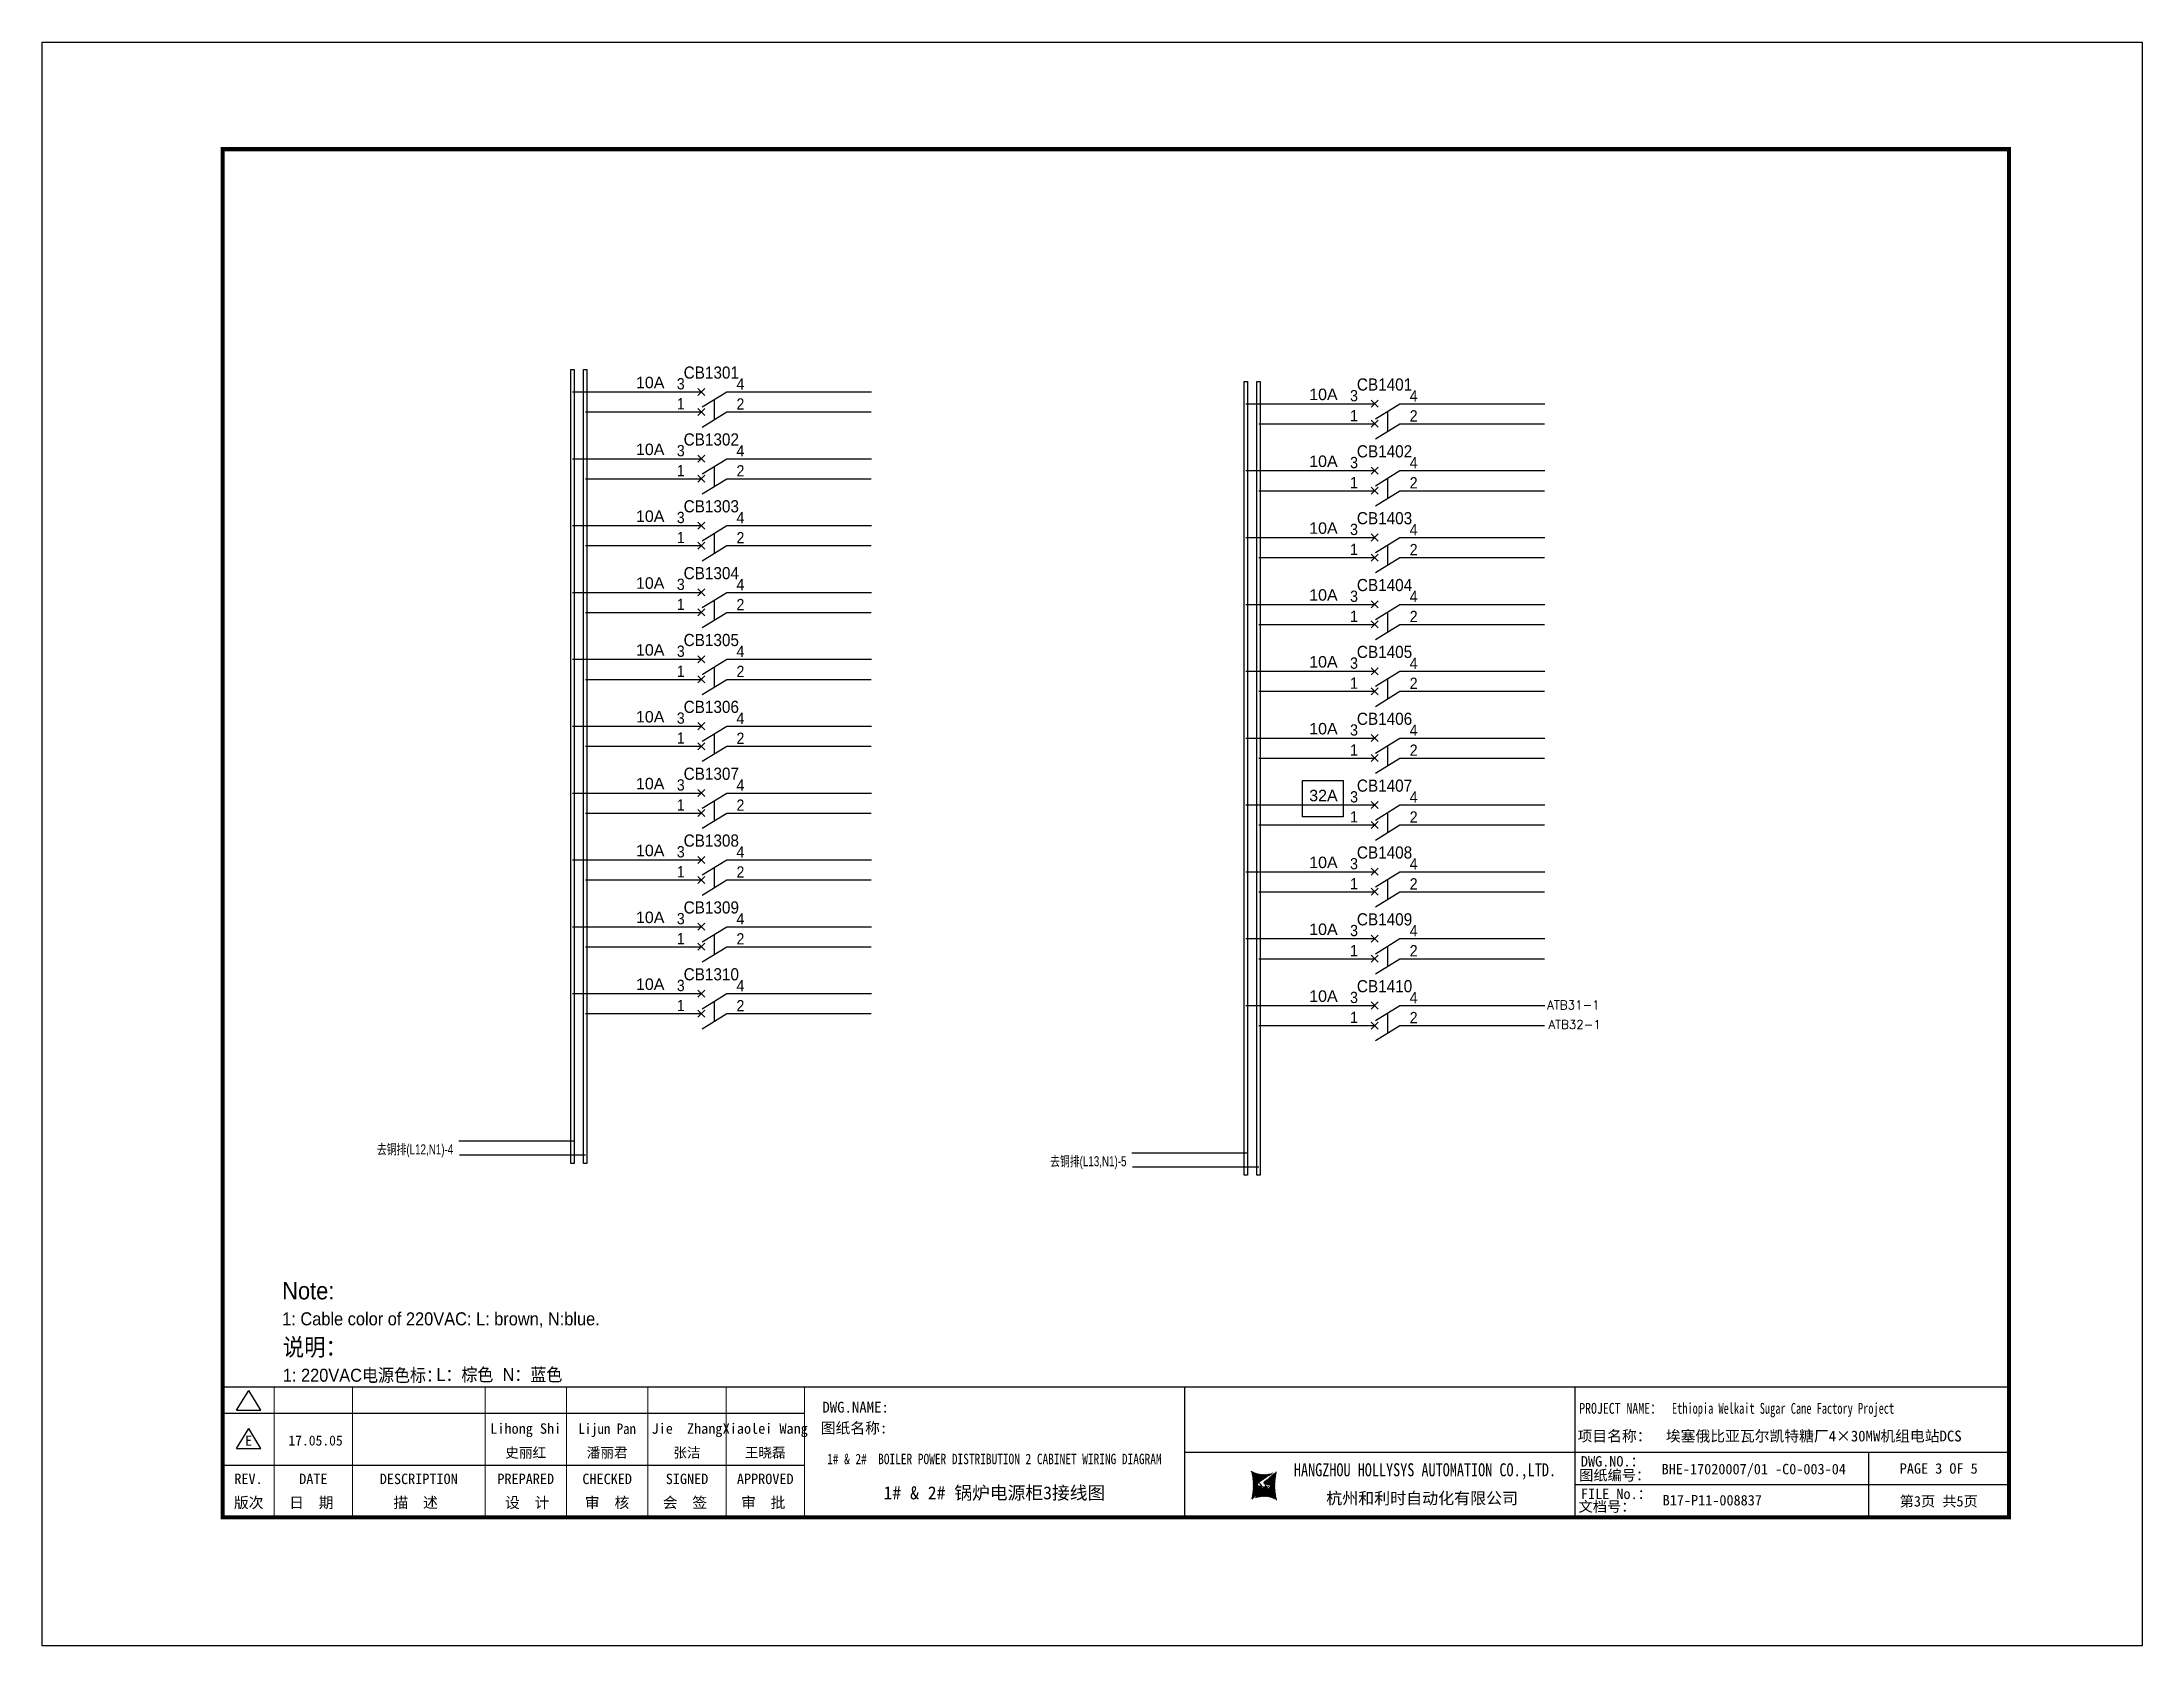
# Model space of a CAD drawing. Extents: x 81444 to 119867, y -54816 to -29062.
# Drawn here: x 101082 to 105921, y -46066 to -42371 of the extents above; entities that cross this region are included whole.
import ezdxf
from ezdxf.enums import TextEntityAlignment as Align
from ezdxf.lldxf.tags import DXFTag

# ---------------------------------------------------------------- set-up
doc = ezdxf.new("R2010")
doc.units = 0
doc.header["$LTSCALE"] = 100
doc.header["$MEASUREMENT"] = 0
for name, color, linetype in [('t', 1, 'Continuous'), ('标准图框及表格', 7, 'Continuous'), ('空气开关', 7, 'Continuous')]:
    doc.layers.add(name, color=color, linetype=linetype)
doc.styles.add('HZ', font='arial.ttf', dxfattribs={"width": 0.7})
doc.styles.add('SIMPLEX', font='simplex')
doc.styles.get("Standard").update_dxf_attribs({"font": ''})
doc.styles.get('Standard').set_extended_font_data('SimSun')
tags = doc.linetypes.add('CENTER', pattern=[2, 1.25, -0.25, 0.25, -0.25]).pattern_tags.tags
tags[10:11] = [DXFTag(74, 4), DXFTag(75, 0), DXFTag(340, '0'), DXFTag(46, 1.0), DXFTag(50, 0.0), DXFTag(44, 0.0), DXFTag(45, 0.0)]
tags[8:9] = [DXFTag(74, 4), DXFTag(75, 0), DXFTag(340, '0'), DXFTag(46, 1.0), DXFTag(50, 0.0), DXFTag(44, 0.0), DXFTag(45, 0.0)]
tags[6:7] = [DXFTag(74, 4), DXFTag(75, 0), DXFTag(340, '0'), DXFTag(46, 1.0), DXFTag(50, 0.0), DXFTag(44, 0.0), DXFTag(45, 0.0)]
tags[4:5] = [DXFTag(74, 4), DXFTag(75, 0), DXFTag(340, '0'), DXFTag(46, 1.0), DXFTag(50, 0.0), DXFTag(44, 0.0), DXFTag(45, 0.0)]
tags = doc.linetypes.add('HIDDEN', pattern=[0.375, 0.25, -0.125]).pattern_tags.tags
tags[6:7] = [DXFTag(74, 4), DXFTag(75, 0), DXFTag(340, '0'), DXFTag(46, 1.0), DXFTag(50, 0.0), DXFTag(44, 0.0), DXFTag(45, 0.0)]
tags[4:5] = [DXFTag(74, 4), DXFTag(75, 0), DXFTag(340, '0'), DXFTag(46, 1.0), DXFTag(50, 0.0), DXFTag(44, 0.0), DXFTag(45, 0.0)]
pattern_1 = [(45, (0, 0), (-0.736262898216564, 0.7362628982165641), [])]

msp = doc.modelspace()

# ---------------------------------------------------------------- texts
at = {"color": 7, "linetype": 'HIDDEN', "lineweight": -3, "style": 'SIMPLEX'}
for s, p in [('ATB31-1', (104610.5006614877, -44589.08826196009)), ('ATB32-1', (104613.2689529872, -44633.8999722786))]:
    msp.add_text(s, height=20, dxfattribs=at).set_placement(p, align=Align.MIDDLE)
at = {"style": 'HZ', "width": 0.7}
for s, p in [('去铜排(L12,N1)-4', (101853.750658305, -44933.06748522206)), ('去铜排(L13,N1)-5', (103404.8953558713, -44960.49923415016))]:
    msp.add_text(s, height=23.1, dxfattribs=at).set_placement(p)
at = {"color": 3, "style": 'HZ', "width": 0.9}
for s, height, p in [('Note:', 40, (101635.5492096553, -45267.20419680874)), ('1: Cable color of 220VAC: L: brown, N:blue.', 30, (101635.5492096553, -45326.94963309617)), ('说明：', 40, (101636.9666582371, -45397.08836098478)), ('说明：', 40, (101636.9666582371, -45397.08836098478)), ('1: 220VAC电源色标：', 30, (101636.9666582371, -45456.83379727221)), ('L：棕色', 30, (101990.622991091, -45455.40217491344)), ('N：蓝色', 30, (102143.2404599788, -45455.40233746433))]:
    msp.add_text(s, height=height, dxfattribs=at).set_placement(p)
at = {"layer": '空气开关', "style": 'HZ', "width": 0.9}
for s, p in [('3', (102544.7909020257, -43171.1326339662)), ('4', (102682.2034016081, -43171.59079839913)), ('1', (102544.7909020257, -43217.24426939771)), ('2', (102682.2034016081, -43217.70243383064)), ('3', (104095.935599592, -43198.5643828943)), ('4', (104233.3480991744, -43199.02254732723)), ('1', (104095.935599592, -43244.6760183258)), ('2', (104233.3480991744, -43245.13418275873)), ('3', (102544.7909020257, -43325.1326339662)), ('4', (102682.2034016081, -43325.59079839913)), ('1', (102544.7909020257, -43371.24426939771)), ('2', (102682.2034016081, -43371.70243383064)), ('3', (104095.935599592, -43352.5643828943)), ('4', (104233.3480991744, -43353.02254732723)), ('1', (104095.935599592, -43398.6760183258)), ('2', (104233.3480991744, -43399.13418275873)), ('3', (102544.7909020257, -43479.1326339662)), ('4', (102682.2034016081, -43479.59079839913)), ('3', (104095.935599592, -43506.5643828943)), ('4', (104233.3480991744, -43507.02254732723)), ('1', (102544.7909020257, -43525.24426939771)), ('2', (102682.2034016081, -43525.70243383064)), ('1', (104095.935599592, -43552.6760183258)), ('2', (104233.3480991744, -43553.13418275873)), ('3', (102544.7909020257, -43633.1326339662)), ('4', (102682.2034016081, -43633.59079839913)), ('3', (104095.935599592, -43660.5643828943)), ('4', (104233.3480991744, -43661.02254732723)), ('1', (102544.7909020257, -43679.24426939771)), ('2', (102682.2034016081, -43679.70243383064)), ('1', (104095.935599592, -43706.6760183258)), ('2', (104233.3480991744, -43707.13418275873)), ('3', (102544.7909020257, -43787.1326339662)), ('4', (102682.2034016081, -43787.59079839913)), ('1', (102544.7909020257, -43833.24426939771)), ('2', (102682.2034016081, -43833.70243383064)), ('3', (104095.935599592, -43814.5643828943)), ('1', (104095.935599592, -43860.6760183258)), ('4', (104233.3480991744, -43815.02254732723)), ('2', (104233.3480991744, -43861.13418275873)), ('3', (102544.7909020257, -43941.1326339662)), ('4', (102682.2034016081, -43941.59079839913)), ('1', (102544.7909020257, -43987.24426939771)), ('2', (102682.2034016081, -43987.70243383064)), ('3', (104095.935599592, -43968.5643828943)), ('4', (104233.3480991744, -43969.02254732723)), ('1', (104095.935599592, -44014.6760183258)), ('2', (104233.3480991744, -44015.13418275873)), ('3', (102544.7909020257, -44095.13263396623)), ('4', (102682.2034016081, -44095.59079839913)), ('1', (102544.7909020257, -44141.24426939771)), ('2', (102682.2034016081, -44141.70243383064)), ('3', (104095.935599592, -44122.56438289433)), ('4', (104233.3480991744, -44123.02254732723)), ('1', (104095.935599592, -44168.6760183258)), ('2', (104233.3480991744, -44169.13418275873)), ('3', (102544.7909020257, -44249.13263396623)), ('1', (102544.7909020257, -44295.24426939771)), ('4', (102682.2034016081, -44249.59079839913)), ('2', (102682.2034016081, -44295.70243383064)), ('3', (104095.935599592, -44276.56438289433)), ('4', (104233.3480991744, -44277.02254732723)), ('1', (104095.935599592, -44322.6760183258)), ('2', (104233.3480991744, -44323.13418275873)), ('3', (102544.7909020257, -44403.13263396623)), ('4', (102682.2034016081, -44403.59079839913)), ('3', (104095.935599592, -44430.56438289433)), ('4', (104233.3480991744, -44431.02254732723)), ('1', (102544.7909020257, -44449.24426939771)), ('2', (102682.2034016081, -44449.70243383064)), ('1', (104095.935599592, -44476.6760183258)), ('2', (104233.3480991744, -44477.13418275873)), ('3', (102544.7909020257, -44557.13263396623)), ('4', (102682.2034016081, -44557.59079839913)), ('3', (104095.935599592, -44584.56438289433)), ('4', (104233.3480991744, -44585.02254732723)), ('1', (102544.7909020257, -44603.24426939771)), ('2', (102682.2034016081, -44603.70243383064)), ('1', (104095.935599592, -44630.6760183258)), ('2', (104233.3480991744, -44631.13418275873))]:
    msp.add_text(s, height=26.00961058081033, dxfattribs=at).set_placement(p)

# ---------------------------------------------------------------- blocks, each defined once
blk = doc.blocks.new('供电端子')
at = {"style": 'HZ', "width": 0.7}
blk.add_attdef('供电端子', (0, 0), '', height=17, dxfattribs=at)
blk = doc.blocks.new('图框')
at = {"layer": '标准图框及表格'}
h = blk.add_hatch(dxfattribs=at)
h.set_pattern_fill('ANSI31', color=5, scale=8.329863809039892, style=0)
h.set_pattern_definition(pattern_1)
edge = h.paths.add_edge_path()
edge.add_arc((2399.257256036391, -2998.153851416566), 55.18534773488954, 238.1092081981581, 291.6531626184834)
edge.add_line((2419.619937407027, -3049.445018414634), (2388.525499730735, -3070.242821799802))
edge.add_arc((2238.907377712399, -3078.328790578547), 135.3602868968974, 346.3915348661821, 374.2500326978034)
edge.add_line((2370.467593623529, -3110.177132109857), (2397.50623789792, -3087.85242802291))
edge.add_line((2391.339199201146, -3080.281448750429), (2396.143986595598, -3080.898839897796))
edge.add_spline(control_points=[(2397.470018868538, -3087.887634953957), (2398.35948137939, -3087.023080631327), (2399.970992452319, -3085.456697735681), (2399.869182150054, -3081.252294174519), (2397.426500162081, -3081.012803431273), (2396.121921064187, -3080.884897048199)], knot_values=[0, 0, 0, 0, 6.844331067525468, 12.40042740766005, 18.76924275352248, 18.76924275352248, 18.76924275352248, 18.76924275352248], weights=[1, 1, 1, 1, 1, 1], degree=3, periodic=0)
edge.add_spline(control_points=[(2388.515363058686, -3070.265433304907), (2387.789374929038, -3070.86905758363), (2386.478198365832, -3071.959237952229), (2385.544096281083, -3073.38263759949), (2385.127199159644, -3074.017912079413)], knot_values=[0, 0, 0, 0, 5.253673658024614, 9.488438564008057, 9.488438564008057, 9.488438564008057, 9.488438564008057], weights=[1, 1, 1, 1, 1], degree=3, periodic=0)
edge.add_spline(control_points=[(2386.272665588534, -3072.281716856574), (2385.721471206634, -3072.905523096015), (2384.632427465753, -3074.386714445929), (2384.912828655535, -3077.72895088909), (2387.858851342782, -3079.895552619193), (2390.185443934519, -3080.145534927004), (2391.314573401905, -3080.266855002868)], knot_values=[10.66597461496156, 10.66597461496156, 10.66597461496156, 10.66597461496156, 18.97770399508879, 28.89455822145742, 41.119553648298, 52.64692538081317, 52.64692538081317, 52.64692538081317, 52.64692538081317], weights=[1, 1, 1, 1, 1, 1, 1], degree=3, periodic=0)
h = blk.add_hatch(dxfattribs=at)
h.set_pattern_fill('ANSI31', color=3, scale=8.329863809039892, style=0)
h.set_pattern_definition(pattern_1)
edge = h.paths.add_edge_path()
edge.add_line((2402.469732125144, -3075.776359090531), (2407.706041465404, -3076.440586092609))
edge.add_spline(control_points=[(2401.044493204623, -3068.769946203269), (2400.155030693568, -3069.634500525768), (2398.543519620813, -3071.200883421574), (2398.645329922932, -3075.40528698259), (2401.088011911052, -3075.644777725895), (2402.392591008975, -3075.772684108895)], knot_values=[0, 0, 0, 0, 6.844331067526932, 12.40042740766158, 18.76924275352342, 18.76924275352342, 18.76924275352342, 18.76924275352342], weights=[1, 1, 1, 1, 1, 1], degree=3, periodic=0)
edge.add_line((2428.046918449632, -3046.480449047325), (2401.008274175249, -3068.805153134272))
edge.add_spline(control_points=[(2412.625169549749, -3083.918607966574), (2413.015644598316, -3083.422785431954), (2413.86377905187, -3082.052674005965), (2413.601683417044, -3078.928630268005), (2410.655660730175, -3076.762028538062), (2408.329068138031, -3076.512046230251), (2407.199938671052, -3076.390726154226)], knot_values=[12.65408913243743, 12.65408913243743, 12.65408913243743, 12.65408913243743, 18.97770399508879, 28.89455822145742, 41.119553648298, 52.64692538081317, 52.64692538081317, 52.64692538081317, 52.64692538081317], weights=[1, 1, 1, 1, 1, 1, 1], degree=3, periodic=0)
edge.add_line((2411.626283690712, -3084.975693399283), (2412.781242849298, -3083.732051979769))
edge.add_line((2410.021343801694, -3086.399138189481), (2411.626283690712, -3084.975693399414))
edge.add_line((2378.894574665755, -3107.212562742519), (2409.989012342048, -3086.414759357351))
edge.add_arc((2399.257256036391, -3158.503729740543), 55.18534773488965, 58.10920819815809, 111.6531626184834)
edge.add_arc((2559.607134360383, -3078.328790578547), 135.360286896897, 166.3915348661823, 194.2500326978024)
at = {"color": 7}
for p, q in [((2215.642035047145, -2851.581424744189), (2215.642035047145, -3151.581424744189)), ((3115.642035047145, -2851.581424744189), (3115.642035047145, -3151.581424744189)), ((0, -2911.581424744189), (1340.158172602998, -2911.581424744189)), ((0, -3031.581424744189), (1340.158172602998, -3031.581424744189)), ((2215.642035047145, -3001.581424744189), (3115.642035047145, -3001.581424744189)), ((3115.642035047145, -3001.581424744189), (4115.642035047145, -3001.581424744189)), ((3791.785572043125, -3001.581424744189), (3791.785572043125, -3151.581424744189)), ((4115.642035047145, -3076.581424744189), (3115.642035047145, -3076.581424744189))]:
    blk.add_line(p, q, dxfattribs=at)
at = {"color": 7, "const_width": 3}
blk.add_lwpolyline([(4115.642035047145, -2851.581424744189), (0, -2851.581424744189)], dxfattribs=at)
at = {"layer": 't', "color": 7}
for p, q in [((31.94938321653171, -2904.992613363662), (59.89920926059131, -2859.122325316828)), ((87.8490353046218, -2904.992613363662), (59.89920926059131, -2859.122325316828)), ((31.94938321653171, -2904.992613363662), (87.8490353046218, -2904.992613363662)), ((31.94938321653171, -2992.977239491032), (59.89920926059131, -2947.106951444141)), ((87.8490353046218, -2992.977239491032), (59.89920926059131, -2947.106951444141)), ((31.94938321653171, -2992.977239491032), (87.8490353046218, -2992.977239491032))]:
    blk.add_line(p, q, dxfattribs=at)
at = {"layer": 't', "color": 7, "const_width": 9.61519705431492}
blk.add_lwpolyline([(4115.642035047145, -3151.581424744189), (4115.642035047145, 0), (0, 0), (0, -3151.581424744189)], close=True, dxfattribs=at)
at = {"layer": 't', "color": 7, "const_width": 2.40379926357873}
for points in [[(118.7653193609731, -2852.783324375967), (118.7653193609731, -3151.581424744189)], [(299.0502641293569, -2852.783324375967), (299.0502641293569, -3151.581424744189)], [(604.3883150879992, -2852.783324375967), (604.3883150879992, -3156.41304604568)], [(791.9882990770857, -2852.783324375967), (791.9882990770857, -3156.41304604568)], [(979.588283066143, -2852.783324375967), (979.588283066143, -3156.41304604568)], [(1159.873227834585, -2852.783324375967), (1159.873227834585, -3156.41304604568)], [(1340.158172602998, -2852.783324375967), (1340.158172602998, -3156.41304604568)]]:
    blk.add_lwpolyline(points, dxfattribs=at)
at = {"color": 7, "linetype": 'CENTER'}
for s, height, p in [('图纸编号：', 24, (3125.2212882557, -3066.664538382978)), ('杭州和利时自动化有限公司', 27, (2542.549152440595, -3121.114498389041)), ('文档号：', 24, (3124.032392707933, -3138.728717091954))]:
    blk.add_text(s, height=height, dxfattribs=at).set_placement(p)
at = {"color": 7, "flags": 8}
for tag, p, height in [('DWG.NAME:', (1381.636459220965, -2910.37952511241), 25), ('PROJECTNAME:', (3125.480185663539, -2912.807924402037), 24), ('PROJECTNAME：', (3339.10867075545, -2913.108539231762), 25), ('DWG.NO.:', (3128.186172261583, -3030.402470643486), 24), ('图纸编号', (3315.362718925957, -3052.404678158069), 24), ('FILENO.:', (3128.672545599984, -3106.104124450346), 24), ('文档号', (3317.726365529132, -3124.132485953713), 24)]:
    blk.add_attdef(tag, p, '', height=height, dxfattribs=at)
for tag, height, p in [('RENLIU', 24, (698.1883070825425, -2950.380597809435)), ('SHUFENWANG', 24, (885.7882910716289, -2950.380597809435)), ('FANGHOU', 24, (1069.730755450379, -2950.380597809435)), ('DANDANLI', 24, (1250.015700218792, -2950.380597809435)), ('A', 23, (59.89920926059131, -2974.881554149018)), ('设计时间', 23, (213.8658221408186, -2974.881554149018)), ('刘仁', 23, (698.1883070825425, -3002.188376027443)), ('王姝芬', 23, (885.7882910716289, -3002.188376027443)), ('侯方', 23, (1069.730755450379, -3002.188376027443)), ('李丹丹', 23, (1250.015700218792, -3002.188376027443)), ('#10STATIONONTROLCABINETCOVER', 30, (1777.900103825072, -3017.182374560078)), ('PAGEXOFX', 24, (3953.713803545135, -3039.081424744189)), ('REV.', 24, (59.38265968048654, -3063.048954873535)), ('DATE', 24, (208.907791745165, -3063.048954873535)), ('DESCRIPTION', 24, (451.7192896086781, -3063.048954873535)), ('PREPARED', 24, (698.1883070825425, -3063.048954873535)), ('CHECKED', 24, (885.7882910716144, -3063.048954873535)), ('SIGNED', 24, (1069.730755450364, -3063.048954873535)), ('APPROVED', 24, (1250.015700218792, -3063.048954873535)), ('图纸名称', 30, (1777.900103825072, -3094.695064044037)), ('第几页共几页', 24, (3953.713803545135, -3114.081424744189))]:
    blk.add_attdef(tag, text='', height=height, dxfattribs=at).set_placement(p, align=Align.MIDDLE)
for tag, p in [('图纸名称:', (1377.81237181677, -2965.923337057193)), ('项目名称：', (3121.562334825969, -2984.305160940257)), ('项目名称：', (3325.036680579346, -2984.305160940257))]:
    blk.add_attdef(tag, text='', height=25, dxfattribs=at).set_placement(p, align=Align.BOTTOM_LEFT)
at = {"color": 7, "width": 0.8, "flags": 8}
blk.add_attdef('HANGZHOUHOLLYSYSAUTOMATIONCO.,LTD.', text='', height=24, dxfattribs=at).set_placement((2770.082304289484, -3045.714803244191), align=Align.MIDDLE)
at = {"layer": 't', "color": 7}
for s, p in [('版次', (59.89920926059131, -3117.600441270843)), ('日  期', (204.1999693705875, -3117.600441270843)), ('描  述', (444.4895954714448, -3117.600441270843)), ('设  计', (701.4970341851513, -3117.600441270843)), ('审  核', (885.5947788425256, -3117.600441270843)), ('会  签', (1065.022933075787, -3117.600441270843)), ('审  批', (1245.3078778442, -3117.600441270843))]:
    blk.add_text(s, height=25, dxfattribs=at).set_placement(p, align=Align.MIDDLE_CENTER)
at = {"layer": '标准图框及表格', "color": 5, "style": 'HZ'}
for s, p in [('pgqh', (2373.884875617339, -3059.677228196226)), ('hollilas', (2374.051901626051, -3085.968484618272))]:
    blk.add_text(s, height=5.205656721233694, dxfattribs=at).set_placement(p)
at = {"layer": '标准图框及表格', "color": 3, "style": 'HZ'}
for s, height, p in [('auto', 8.676094535389492, (2400.907127263781, -3074.200036411981)), ('hollysys', 4.338047267694746, (2402.5381050141, -3099.731461394062))]:
    blk.add_text(s, height=height, dxfattribs=at).set_placement(p)

# ---------------------------------------------------------------- linework, layer by layer
at = {"color": 43}
for p, q in [((102304.5360565745, -43176.82759628842), (102601.2006702037, -43176.82759628842)), ((102659.7544015149, -43176.82759628842), (102993.4498636612, -43176.82759628842)), ((103855.6807541408, -43204.25934521652), (104152.34536777, -43204.25934521652)), ((104210.8990990812, -43204.25934521652), (104544.5945612274, -43204.25934521652)), ((102304.5360565745, -43330.82759628842), (102601.2006702037, -43330.82759628842)), ((102659.7544015149, -43330.82759628842), (102993.4498636612, -43330.82759628842)), ((103855.6807541408, -43358.25934521652), (104152.34536777, -43358.25934521652)), ((104210.8990990812, -43358.25934521652), (104544.5945612274, -43358.25934521652)), ((102304.5360565745, -43484.82759628842), (102601.2006702037, -43484.82759628842)), ((102659.7544015149, -43484.82759628842), (102993.4498636612, -43484.82759628842)), ((103855.6807541408, -43512.25934521652), (104152.34536777, -43512.25934521652)), ((104210.8990990812, -43512.25934521652), (104544.5945612274, -43512.25934521652)), ((102304.5360565745, -43638.82759628842), (102601.2006702037, -43638.82759628842)), ((102659.7544015149, -43638.82759628842), (102993.4498636612, -43638.82759628842)), ((103855.6807541408, -43666.25934521652), (104152.34536777, -43666.25934521652)), ((104210.8990990812, -43666.25934521652), (104544.5945612274, -43666.25934521652)), ((102304.5360565745, -43792.82759628842), (102601.2006702037, -43792.82759628842)), ((102659.7544015149, -43792.82759628842), (102993.4498636612, -43792.82759628842)), ((103855.6807541408, -43820.25934521652), (104152.34536777, -43820.25934521652)), ((104210.8990990812, -43820.25934521652), (104544.5945612274, -43820.25934521652)), ((102304.5360565745, -43946.82759628842), (102601.2006702037, -43946.82759628842)), ((102659.7544015149, -43946.82759628842), (102993.4498636612, -43946.82759628842)), ((103855.6807541408, -43974.25934521652), (104152.34536777, -43974.25934521652)), ((104210.8990990812, -43974.25934521652), (104544.5945612274, -43974.25934521652)), ((102304.5360565745, -44100.82759628842), (102601.2006702037, -44100.82759628842)), ((102659.7544015149, -44100.82759628842), (102993.4498636612, -44100.82759628842)), ((103855.6807541408, -44128.25934521652), (104152.34536777, -44128.25934521652)), ((104210.8990990812, -44128.25934521652), (104544.5945612274, -44128.25934521652)), ((102304.5360565745, -44254.82759628842), (102601.2006702037, -44254.82759628842)), ((102659.7544015149, -44254.82759628842), (102993.4498636612, -44254.82759628842)), ((103855.6807541408, -44282.25934521652), (104152.34536777, -44282.25934521652)), ((104210.8990990812, -44282.25934521652), (104544.5945612274, -44282.25934521652)), ((102304.5360565745, -44408.82759628842), (102601.2006702037, -44408.82759628842)), ((102659.7544015149, -44408.82759628842), (102993.4498636612, -44408.82759628842)), ((103855.6807541408, -44436.25934521652), (104152.34536777, -44436.25934521652)), ((104210.8990990812, -44436.25934521652), (104544.5945612274, -44436.25934521652)), ((102304.5360565745, -44562.82759628842), (102601.2006702037, -44562.82759628842)), ((102659.7544015149, -44562.82759628842), (102993.4498636612, -44562.82759628842)), ((103855.6807541408, -44590.25934521652), (104152.34536777, -44590.25934521652)), ((104210.8990990812, -44590.25934521652), (104544.5945612274, -44590.25934521652)), ((102042.3428701668, -44901.81226812534), (102308.8515093508, -44901.81226812534)), ((103593.4875677331, -44929.24401705344), (103859.9962069171, -44929.24401705344))]:
    msp.add_line(p, q, dxfattribs=at)
at = {"color": 6}
for p, q in [((102609.2925490511, -43184.91947513576), (102593.1087913564, -43168.73571744109)), ((102593.1087913564, -43184.91947513576), (102609.2925490511, -43168.73571744109)), ((102603.2827265788, -43211.61558246605), (102659.7544015149, -43176.82759628842)), ((104160.4372466174, -43212.35122406385), (104144.2534889227, -43196.16746636918)), ((104144.2534889227, -43212.35122406385), (104160.4372466174, -43196.16746636918)), ((104154.4274241451, -43239.04733139415), (104210.8990990812, -43204.25934521652)), ((102593.1087913564, -43231.03111056726), (102609.2925490511, -43214.84735287259)), ((102609.2925490511, -43231.03111056726), (102593.1087913564, -43214.84735287259)), ((102603.2827265788, -43257.72721789755), (102659.7544015149, -43222.93923171992)), ((104144.2534889227, -43258.46285949535), (104160.4372466174, -43242.27910180068)), ((104160.4372466174, -43258.46285949535), (104144.2534889227, -43242.27910180068)), ((104154.4274241451, -43285.15896682565), (104210.8990990812, -43250.37098064802)), ((102609.2925490511, -43338.91947513576), (102593.1087913564, -43322.73571744109)), ((102593.1087913564, -43338.91947513576), (102609.2925490511, -43322.73571744109)), ((102603.2827265788, -43365.61558246605), (102659.7544015149, -43330.82759628842)), ((104160.4372466174, -43366.35122406385), (104144.2534889227, -43350.16746636918)), ((104144.2534889227, -43366.35122406385), (104160.4372466174, -43350.16746636918)), ((102609.2925490511, -43385.03111056726), (102593.1087913564, -43368.84735287259)), ((102593.1087913564, -43385.03111056726), (102609.2925490511, -43368.84735287259)), ((102603.2827265788, -43411.72721789755), (102659.7544015149, -43376.93923171992)), ((104160.4372466174, -43412.46285949535), (104144.2534889227, -43396.27910180068)), ((104144.2534889227, -43412.46285949535), (104160.4372466174, -43396.27910180068)), ((104154.4274241451, -43393.04733139415), (104210.8990990812, -43358.25934521652)), ((104154.4274241451, -43439.15896682565), (104210.8990990812, -43404.37098064802)), ((102593.1087913564, -43492.91947513576), (102609.2925490511, -43476.73571744109)), ((102609.2925490511, -43492.91947513576), (102593.1087913564, -43476.73571744109)), ((102603.2827265788, -43519.61558246605), (102659.7544015149, -43484.82759628842)), ((102593.1087913564, -43539.03111056726), (102609.2925490511, -43522.84735287259)), ((102609.2925490511, -43539.03111056726), (102593.1087913564, -43522.84735287259)), ((102603.2827265788, -43565.72721789755), (102659.7544015149, -43530.93923171992)), ((104144.2534889227, -43520.35122406385), (104160.4372466174, -43504.16746636918)), ((104160.4372466174, -43520.35122406385), (104144.2534889227, -43504.16746636918)), ((104154.4274241451, -43547.04733139415), (104210.8990990812, -43512.25934521652)), ((104144.2534889227, -43566.46285949535), (104160.4372466174, -43550.27910180068)), ((104160.4372466174, -43566.46285949535), (104144.2534889227, -43550.27910180068)), ((104154.4274241451, -43593.15896682565), (104210.8990990812, -43558.37098064802)), ((102609.2925490511, -43646.91947513576), (102593.1087913564, -43630.73571744109)), ((102593.1087913564, -43646.91947513576), (102609.2925490511, -43630.73571744109)), ((102603.2827265788, -43673.61558246605), (102659.7544015149, -43638.82759628842)), ((102609.2925490511, -43693.03111056726), (102593.1087913564, -43676.84735287259)), ((102593.1087913564, -43693.03111056726), (102609.2925490511, -43676.84735287259)), ((102603.2827265788, -43719.72721789755), (102659.7544015149, -43684.93923171992)), ((104160.4372466174, -43674.35122406385), (104144.2534889227, -43658.16746636918)), ((104144.2534889227, -43674.35122406385), (104160.4372466174, -43658.16746636918)), ((104154.4274241451, -43701.04733139415), (104210.8990990812, -43666.25934521652)), ((104160.4372466174, -43720.46285949535), (104144.2534889227, -43704.27910180068)), ((104144.2534889227, -43720.46285949535), (104160.4372466174, -43704.27910180068)), ((104154.4274241451, -43747.15896682565), (104210.8990990812, -43712.37098064802)), ((102593.1087913564, -43800.91947513576), (102609.2925490511, -43784.73571744109)), ((102609.2925490511, -43800.91947513576), (102593.1087913564, -43784.73571744109)), ((102593.1087913564, -43847.03111056726), (102609.2925490511, -43830.84735287259)), ((102609.2925490511, -43847.03111056726), (102593.1087913564, -43830.84735287259)), ((102603.2827265788, -43827.61558246605), (102659.7544015149, -43792.82759628842)), ((104144.2534889227, -43828.35122406385), (104160.4372466174, -43812.16746636918)), ((104160.4372466174, -43828.35122406385), (104144.2534889227, -43812.16746636918)), ((104154.4274241451, -43855.04733139415), (104210.8990990812, -43820.25934521652)), ((102603.2827265788, -43873.72721789755), (102659.7544015149, -43838.93923171992)), ((104144.2534889227, -43874.46285949535), (104160.4372466174, -43858.27910180068)), ((104160.4372466174, -43874.46285949535), (104144.2534889227, -43858.27910180068)), ((104154.4274241451, -43901.15896682565), (104210.8990990812, -43866.37098064802)), ((102609.2925490511, -43954.91947513576), (102593.1087913564, -43938.73571744109)), ((102593.1087913564, -43954.91947513576), (102609.2925490511, -43938.73571744109)), ((102603.2827265788, -43981.61558246605), (102659.7544015149, -43946.82759628842)), ((104160.4372466174, -43982.35122406385), (104144.2534889227, -43966.16746636918)), ((104144.2534889227, -43982.35122406385), (104160.4372466174, -43966.16746636918)), ((104154.4274241451, -44009.04733139415), (104210.8990990812, -43974.25934521652)), ((102609.2925490511, -44001.03111056726), (102593.1087913564, -43984.84735287259)), ((102593.1087913564, -44001.03111056726), (102609.2925490511, -43984.84735287259)), ((102603.2827265788, -44027.72721789755), (102659.7544015149, -43992.93923171992)), ((104160.4372466174, -44028.46285949535), (104144.2534889227, -44012.27910180068)), ((104144.2534889227, -44028.46285949535), (104160.4372466174, -44012.27910180068)), ((104154.4274241451, -44055.15896682565), (104210.8990990812, -44020.37098064802)), ((102609.2925490511, -44108.91947513576), (102593.1087913564, -44092.73571744109)), ((102593.1087913564, -44108.91947513576), (102609.2925490511, -44092.73571744109)), ((102603.2827265788, -44135.61558246605), (102659.7544015149, -44100.82759628842)), ((104160.4372466174, -44136.35122406385), (104144.2534889227, -44120.16746636918)), ((104144.2534889227, -44136.35122406385), (104160.4372466174, -44120.16746636918)), ((102609.2925490511, -44155.03111056726), (102593.1087913564, -44138.84735287259)), ((102593.1087913564, -44155.03111056726), (102609.2925490511, -44138.84735287259)), ((102603.2827265788, -44181.72721789755), (102659.7544015149, -44146.93923171992)), ((104160.4372466174, -44182.46285949535), (104144.2534889227, -44166.27910180068)), ((104144.2534889227, -44182.46285949535), (104160.4372466174, -44166.27910180068)), ((104154.4274241451, -44163.04733139415), (104210.8990990812, -44128.25934521652)), ((104154.4274241451, -44209.15896682565), (104210.8990990812, -44174.37098064802)), ((102593.1087913564, -44262.91947513576), (102609.2925490511, -44246.73571744109)), ((102609.2925490511, -44262.91947513576), (102593.1087913564, -44246.73571744109)), ((102603.2827265788, -44289.61558246605), (102659.7544015149, -44254.82759628842)), ((102593.1087913564, -44309.03111056726), (102609.2925490511, -44292.84735287259)), ((102609.2925490511, -44309.03111056726), (102593.1087913564, -44292.84735287259)), ((102603.2827265788, -44335.72721789755), (102659.7544015149, -44300.93923171992)), ((104144.2534889227, -44290.35122406385), (104160.4372466174, -44274.16746636918)), ((104160.4372466174, -44290.35122406385), (104144.2534889227, -44274.16746636918)), ((104154.4274241451, -44317.04733139415), (104210.8990990812, -44282.25934521652)), ((104144.2534889227, -44336.46285949535), (104160.4372466174, -44320.27910180068)), ((104160.4372466174, -44336.46285949535), (104144.2534889227, -44320.27910180068)), ((104154.4274241451, -44363.15896682565), (104210.8990990812, -44328.37098064802)), ((102609.2925490511, -44416.91947513576), (102593.1087913564, -44400.73571744109)), ((102593.1087913564, -44416.91947513576), (102609.2925490511, -44400.73571744109)), ((102603.2827265788, -44443.61558246605), (102659.7544015149, -44408.82759628842)), ((102609.2925490511, -44463.03111056726), (102593.1087913564, -44446.84735287259)), ((102593.1087913564, -44463.03111056726), (102609.2925490511, -44446.84735287259)), ((102603.2827265788, -44489.72721789755), (102659.7544015149, -44454.93923171992)), ((104160.4372466174, -44444.35122406385), (104144.2534889227, -44428.16746636918)), ((104144.2534889227, -44444.35122406385), (104160.4372466174, -44428.16746636918)), ((104154.4274241451, -44471.04733139415), (104210.8990990812, -44436.25934521652)), ((104160.4372466174, -44490.46285949535), (104144.2534889227, -44474.27910180068)), ((104144.2534889227, -44490.46285949535), (104160.4372466174, -44474.27910180068)), ((104154.4274241451, -44517.15896682565), (104210.8990990812, -44482.37098064802)), ((102609.2925490511, -44570.91947513576), (102593.1087913564, -44554.73571744109)), ((102593.1087913564, -44570.91947513576), (102609.2925490511, -44554.73571744109)), ((102609.2925490511, -44617.03111056726), (102593.1087913564, -44600.84735287259)), ((102593.1087913564, -44617.03111056726), (102609.2925490511, -44600.84735287259)), ((102603.2827265788, -44597.61558246605), (102659.7544015149, -44562.82759628842)), ((102603.2827265788, -44643.72721789755), (102659.7544015149, -44608.93923171992)), ((104160.4372466174, -44598.35122406385), (104144.2534889227, -44582.16746636918)), ((104144.2534889227, -44598.35122406385), (104160.4372466174, -44582.16746636918)), ((104154.4274241451, -44625.04733139415), (104210.8990990812, -44590.25934521652)), ((104160.4372466174, -44644.46285949535), (104144.2534889227, -44628.27910180068)), ((104144.2534889227, -44644.46285949535), (104160.4372466174, -44628.27910180068)), ((104154.4274241451, -44671.15896682565), (104210.8990990812, -44636.37098064802))]:
    msp.add_line(p, q, dxfattribs=at)
at = {"color": 5}
for p, q in [((102334.2360565745, -43222.93923171992), (102601.2006702037, -43222.93923171992)), ((102659.7544015149, -43222.93923171992), (102992.860213996, -43222.93923171992)), ((103885.3807541408, -43250.37098064802), (104152.34536777, -43250.37098064802)), ((104210.8990990812, -43250.37098064802), (104544.0049115623, -43250.37098064802)), ((102334.2360565745, -43376.93923171992), (102601.2006702037, -43376.93923171992)), ((102659.7544015149, -43376.93923171992), (102992.860213996, -43376.93923171992)), ((103885.3807541408, -43404.37098064802), (104152.34536777, -43404.37098064802)), ((104210.8990990812, -43404.37098064802), (104544.0049115623, -43404.37098064802)), ((102334.2360565745, -43530.93923171992), (102601.2006702037, -43530.93923171992)), ((102659.7544015149, -43530.93923171992), (102992.860213996, -43530.93923171992)), ((103885.3807541408, -43558.37098064802), (104152.34536777, -43558.37098064802)), ((104210.8990990812, -43558.37098064802), (104544.0049115623, -43558.37098064802)), ((102334.2360565745, -43684.93923171992), (102601.2006702037, -43684.93923171992)), ((102659.7544015149, -43684.93923171992), (102992.860213996, -43684.93923171992)), ((103885.3807541408, -43712.37098064802), (104152.34536777, -43712.37098064802)), ((104210.8990990812, -43712.37098064802), (104544.0049115623, -43712.37098064802)), ((102334.2360565745, -43838.93923171992), (102601.2006702037, -43838.93923171992)), ((102659.7544015149, -43838.93923171992), (102992.860213996, -43838.93923171992)), ((103885.3807541408, -43866.37098064802), (104152.34536777, -43866.37098064802)), ((104210.8990990812, -43866.37098064802), (104544.0049115623, -43866.37098064802)), ((102334.2360565745, -43992.93923171992), (102601.2006702037, -43992.93923171992)), ((102659.7544015149, -43992.93923171992), (102992.860213996, -43992.93923171992)), ((103885.3807541408, -44020.37098064802), (104152.34536777, -44020.37098064802)), ((104210.8990990812, -44020.37098064802), (104544.0049115623, -44020.37098064802)), ((102334.2360565745, -44146.93923171992), (102601.2006702037, -44146.93923171992)), ((102659.7544015149, -44146.93923171992), (102992.860213996, -44146.93923171992)), ((103885.3807541408, -44174.37098064802), (104152.34536777, -44174.37098064802)), ((104210.8990990812, -44174.37098064802), (104544.0049115623, -44174.37098064802)), ((102334.2360565745, -44300.93923171992), (102601.2006702037, -44300.93923171992)), ((102659.7544015149, -44300.93923171992), (102992.860213996, -44300.93923171992)), ((103885.3807541408, -44328.37098064802), (104152.34536777, -44328.37098064802)), ((104210.8990990812, -44328.37098064802), (104544.0049115623, -44328.37098064802)), ((102334.2360565745, -44454.93923171992), (102601.2006702037, -44454.93923171992)), ((102659.7544015149, -44454.93923171992), (102992.860213996, -44454.93923171992)), ((103885.3807541408, -44482.37098064802), (104152.34536777, -44482.37098064802)), ((104210.8990990812, -44482.37098064802), (104544.0049115623, -44482.37098064802)), ((102334.2360565745, -44608.93923171992), (102601.2006702037, -44608.93923171992)), ((102659.7544015149, -44608.93923171992), (102992.860213996, -44608.93923171992)), ((103885.3807541408, -44636.37098064802), (104152.34536777, -44636.37098064802)), ((104210.8990990812, -44636.37098064802), (104544.0049115623, -44636.37098064802)), ((102043.8064044087, -44934.24454119413), (102334.4043359912, -44934.24454119413)), ((103594.9511019749, -44961.67629012222), (103885.5490335575, -44961.67629012222))]:
    msp.add_line(p, q, dxfattribs=at)
at = {"color": 1}
for points in [[(101082.1000817704, -42370.91982195436), (105920.5581920169, -42370.91982195436), (105920.5581920169, -46065.55003523253), (101082.1000817704, -46065.55003523253)], [(103986.5868025342, -44071.7828823431), (104079.8079695711, -44071.7828823431), (104079.8079695711, -44155.60136418784), (103986.5868025342, -44155.60136418784)]]:
    msp.add_lwpolyline(points, close=True, dxfattribs=at)
at = {"color": 43}
for points in [[(102308.5233428982, -43125.12759628844), (102308.5233428982, -44953.9555737225), (102300.6860565745, -44953.9555737225), (102300.6860565745, -43125.12759628844)], [(103859.6680404645, -43152.55934521653), (103859.6680404645, -44981.3873226506), (103851.8307541408, -44981.3873226506), (103851.8307541408, -43152.55934521653)]]:
    msp.add_lwpolyline(points, close=True, dxfattribs=at)
at = {"color": 5}
for points in [[(102337.6733428982, -43125.12759628844), (102337.6733428982, -44953.9555737225), (102329.8360565745, -44953.9555737225), (102329.8360565745, -43125.12759628844)], [(103888.8180404644, -43152.55934521653), (103888.8180404644, -44981.3873226506), (103880.9807541408, -44981.3873226506), (103880.9807541408, -43152.55934521653)]]:
    msp.add_lwpolyline(points, close=True, dxfattribs=at)
at = {"layer": '空气开关', "color": 6}
for p, q in [((102631.5185640468, -43240.33322480872), (102631.5185640468, -43194.22158937725)), ((104182.6632616131, -43267.76497373682), (104182.6632616131, -43221.65333830535)), ((102631.5185640468, -43394.33322480872), (102631.5185640468, -43348.22158937725)), ((104182.6632616131, -43421.76497373682), (104182.6632616131, -43375.65333830535)), ((102631.5185640468, -43548.33322480872), (102631.5185640468, -43502.22158937725)), ((104182.6632616131, -43575.76497373682), (104182.6632616131, -43529.65333830535)), ((102631.5185640468, -43702.33322480872), (102631.5185640468, -43656.22158937725)), ((104182.6632616131, -43729.76497373682), (104182.6632616131, -43683.65333830535)), ((102631.5185640468, -43856.33322480872), (102631.5185640468, -43810.22158937725)), ((104182.6632616131, -43883.76497373682), (104182.6632616131, -43837.65333830535)), ((102631.5185640468, -44010.33322480872), (102631.5185640468, -43964.22158937725)), ((104182.6632616131, -44037.76497373682), (104182.6632616131, -43991.65333830535)), ((102631.5185640468, -44164.33322480872), (102631.5185640468, -44118.22158937725)), ((104182.6632616131, -44191.76497373682), (104182.6632616131, -44145.65333830535)), ((102631.5185640468, -44318.33322480872), (102631.5185640468, -44272.22158937725)), ((104182.6632616131, -44345.76497373682), (104182.6632616131, -44299.65333830535)), ((102631.5185640468, -44472.33322480872), (102631.5185640468, -44426.22158937725)), ((104182.6632616131, -44499.76497373682), (104182.6632616131, -44453.65333830535)), ((102631.5185640468, -44626.33322480872), (102631.5185640468, -44580.22158937725)), ((104182.6632616131, -44653.76497373682), (104182.6632616131, -44607.65333830535))]:
    msp.add_line(p, q, dxfattribs=at)

# ---------------------------------------------------------------- block references
at = {"color": 1}
ref = msp.add_blockref('图框', (101498.4907451487, -42617.58369194617), dxfattribs=at)
ref.add_attrib('第几页共几页', '第3页 共5页', dxfattribs={"color": 7, "height": 24, "flags": 8}).set_placement((105452.2045486939, -45731.66511669036), align=Align.MIDDLE)
ref.add_attrib('图纸编号', 'BHE-17020007/01 -C0-003-04', (104813.8534640747, -45669.98837010424), dxfattribs={"color": 7, "height": 24, "flags": 8})
ref.add_attrib('文档号', 'B17-P11-008837', (104816.2171106779, -45741.71617789989), dxfattribs={"color": 7, "height": 24, "flags": 8})
ref.add_attrib('图纸名称', '1# & 2# 锅炉电源柜3接线图', dxfattribs={"color": 7, "height": 30, "flags": 8}).set_placement((103276.3908489738, -45712.27875599021), align=Align.MIDDLE)
ref.add_attrib('刘仁', '史丽红', dxfattribs={"color": 7, "height": 23, "flags": 8}).set_placement((102196.6790522313, -45619.77206797362), align=Align.MIDDLE)
ref.add_attrib('王姝芬', '潘丽君', dxfattribs={"color": 7, "height": 23, "flags": 8}).set_placement((102384.2790362204, -45619.77206797362), align=Align.MIDDLE)
ref.add_attrib('侯方', '张洁', dxfattribs={"color": 7, "height": 23, "flags": 8}).set_placement((102568.2215005991, -45619.77206797362), align=Align.MIDDLE)
ref.add_attrib('李丹丹', '王晓磊', dxfattribs={"color": 7, "height": 23, "flags": 8}).set_placement((102748.5064453675, -45619.77206797362), align=Align.MIDDLE)
ref.add_attrib('设计时间', '17.05.05', dxfattribs={"color": 7, "height": 23, "flags": 8}).set_placement((101712.3565672896, -45592.46524609519), align=Align.MIDDLE)
ref.add_attrib('A', 'E', dxfattribs={"color": 7, "height": 23, "flags": 8}).set_placement((101558.3899544093, -45592.46524609519), align=Align.MIDDLE)
ref.add_attrib('REV.', 'REV.', dxfattribs={"color": 7, "height": 24, "flags": 8}).set_placement((101557.8734048292, -45680.63264681971), align=Align.MIDDLE)
ref.add_attrib('DATE', 'DATE', dxfattribs={"color": 7, "height": 24, "flags": 8}).set_placement((101707.3985368939, -45680.63264681971), align=Align.MIDDLE)
ref.add_attrib('DESCRIBE', 'DESCRIPTION', dxfattribs={"color": 7, "height": 24, "flags": 8}).set_placement((101950.2100347574, -45680.63264681971), align=Align.MIDDLE)
ref.add_attrib('PREPARE', 'PREPARED', dxfattribs={"color": 7, "height": 24, "flags": 8}).set_placement((102196.6790522313, -45680.63264681971), align=Align.MIDDLE)
ref.add_attrib('VERIFY', 'CHECKED', dxfattribs={"color": 7, "height": 24, "flags": 8}).set_placement((102384.2790362203, -45680.63264681971), align=Align.MIDDLE)
ref.add_attrib('SIGN', 'SIGNED', dxfattribs={"color": 7, "height": 24, "flags": 8}).set_placement((102568.2215005991, -45680.63264681971), align=Align.MIDDLE)
ref.add_attrib('APPROVER', 'APPROVED', dxfattribs={"color": 7, "height": 24, "flags": 8}).set_placement((102748.5064453675, -45680.63264681971), align=Align.MIDDLE)
ref.add_attrib('RENLIU', 'Lihong Shi', dxfattribs={"color": 7, "height": 24, "flags": 8}).set_placement((102196.6790522313, -45567.96428975561), align=Align.MIDDLE)
ref.add_attrib('SHUFENWANG', 'Lijun Pan', dxfattribs={"color": 7, "height": 24, "width": 0.9, "flags": 8}).set_placement((102384.2790362204, -45567.96428975561), align=Align.MIDDLE)
ref.add_attrib('FANGHOU', 'Jie  Zhang', dxfattribs={"color": 7, "height": 24, "flags": 8}).set_placement((102568.2215005991, -45567.96428975561), align=Align.MIDDLE)
ref.add_attrib('DANDANLI', 'Xiaolei Wang', dxfattribs={"color": 7, "height": 24, "flags": 8}).set_placement((102748.5064453675, -45567.96428975561), align=Align.MIDDLE)
ref.add_attrib('DWG.NAME:', 'DWG.NAME:', (102880.1272043697, -45527.96321705858), dxfattribs={"color": 7, "height": 25, "flags": 8})
ref.add_attrib('#10STATIONONTROLCABINETCOVER', '1# & 2#  BOILER POWER DISTRIBUTION 2 CABINET WIRING DIAGRAM', dxfattribs={"color": 7, "height": 24, "width": 0.8, "flags": 8}).set_placement((103276.3908489738, -45634.76606650625), align=Align.MIDDLE)
ref.add_attrib('图纸名称:', '图纸名称:', dxfattribs={"color": 7, "height": 25, "flags": 8}).set_placement((102876.3031169655, -45583.50702900337), align=Align.BOTTOM_LEFT)
ref.add_attrib('HANGZHOUHOLLYSYSAUTOMATIONCO.,LTD', 'HANGZHOU HOLLYSYS AUTOMATION CO.,LTD.', dxfattribs={"color": 7, "height": 30, "width": 0.8, "flags": 8}).set_placement((104268.5730494382, -45663.29849519036), align=Align.MIDDLE)
ref.add_attrib('PROJECTNAME：', 'PROJECT NAME：', (104623.8771673789, -45530.69223117793), dxfattribs={"color": 7, "height": 25, "width": 0.8, "flags": 8})
ref.add_attrib('项目名称：', '项目名称：', dxfattribs={"color": 7, "height": 25, "flags": 8}).set_placement((104620.0530799747, -45601.88885288643), align=Align.BOTTOM_LEFT)
ref.add_attrib('PROJECTNAME：', 'Ethiopia Welkait Sugar Cane Factory Project', (104837.5994159042, -45530.69223117793), dxfattribs={"color": 7, "height": 25, "width": 0.7, "flags": 8})
ref.add_attrib('项目名称：', '埃塞俄比亚瓦尔凯特糖厂4×30MW机组电站DCS', dxfattribs={"color": 7, "height": 25, "flags": 8}).set_placement((104823.5274257281, -45601.88885288643), align=Align.BOTTOM_LEFT)
ref.add_attrib('PAGEXOFX', 'PAGE 3 OF 5', dxfattribs={"color": 7, "height": 24, "flags": 8}).set_placement((105452.2045486939, -45656.66511669036), align=Align.MIDDLE)
ref.add_attrib('DWG.NO.：', 'DWG.NO.：', (104627.8657937687, -45652.17223824569), dxfattribs={"color": 7, "height": 24, "flags": 8})
ref.add_attrib('FILENO.：', 'FILE No.：', (104627.8657937687, -45727.17223824569), dxfattribs={"color": 7, "height": 24, "flags": 8})
ref = msp.add_blockref('供电端子', (102483.3886154267, -43168.35943971759), dxfattribs=dict(xscale=0.9349999999976717, yscale=0.9349999999976717))
ref.add_attrib('供电端子', '10A', dxfattribs={"height": 26.4, "style": 'HZ'}).set_placement((102483.3886154267, -43168.35943971759), align=Align.CENTER)
ref = msp.add_blockref('供电端子', (102624.1886154267, -43146.35943971759), dxfattribs=dict(xscale=0.9349999999976717, yscale=0.9349999999976717))
ref.add_attrib('供电端子', 'CB1301', dxfattribs={"height": 28.05, "style": 'HZ', "width": 0.9}).set_placement((102624.1886154267, -43146.35943971759), align=Align.CENTER)
ref = msp.add_blockref('供电端子', (104175.333312993, -43173.79118864569), dxfattribs=dict(xscale=0.9349999999976717, yscale=0.9349999999976717))
ref.add_attrib('供电端子', 'CB1401', dxfattribs={"height": 28.05, "style": 'HZ', "width": 0.9}).set_placement((104175.333312993, -43173.79118864569), align=Align.CENTER)
ref = msp.add_blockref('供电端子', (104034.533312993, -43195.79118864569), dxfattribs=dict(xscale=0.9349999999976717, yscale=0.9349999999976717))
ref.add_attrib('供电端子', '10A', dxfattribs={"height": 26.4, "style": 'HZ'}).set_placement((104034.533312993, -43195.79118864569), align=Align.CENTER)
ref = msp.add_blockref('供电端子', (102483.3886154267, -43322.35943971759), dxfattribs=dict(xscale=0.9349999999976717, yscale=0.9349999999976717))
ref.add_attrib('供电端子', '10A', dxfattribs={"height": 26.4, "style": 'HZ'}).set_placement((102483.3886154267, -43322.35943971759), align=Align.CENTER)
ref = msp.add_blockref('供电端子', (102624.1886154267, -43300.35943971759), dxfattribs=dict(xscale=0.9349999999976717, yscale=0.9349999999976717))
ref.add_attrib('供电端子', 'CB1302', dxfattribs={"height": 28.05, "style": 'HZ', "width": 0.9}).set_placement((102624.1886154267, -43300.35943971759), align=Align.CENTER)
ref = msp.add_blockref('供电端子', (104175.333312993, -43327.79118864569), dxfattribs=dict(xscale=0.9349999999976717, yscale=0.9349999999976717))
ref.add_attrib('供电端子', 'CB1402', dxfattribs={"height": 28.05, "style": 'HZ', "width": 0.9}).set_placement((104175.333312993, -43327.79118864569), align=Align.CENTER)
ref = msp.add_blockref('供电端子', (104034.533312993, -43349.79118864569), dxfattribs=dict(xscale=0.9349999999976717, yscale=0.9349999999976717))
ref.add_attrib('供电端子', '10A', dxfattribs={"height": 26.4, "style": 'HZ'}).set_placement((104034.533312993, -43349.79118864569), align=Align.CENTER)
ref = msp.add_blockref('供电端子', (102624.1886154267, -43454.35943971759), dxfattribs=dict(xscale=0.9349999999976717, yscale=0.9349999999976717))
ref.add_attrib('供电端子', 'CB1303', dxfattribs={"height": 28.05, "style": 'HZ', "width": 0.9}).set_placement((102624.1886154267, -43454.35943971759), align=Align.CENTER)
ref = msp.add_blockref('供电端子', (102483.3886154267, -43476.35943971759), dxfattribs=dict(xscale=0.9349999999976717, yscale=0.9349999999976717))
ref.add_attrib('供电端子', '10A', dxfattribs={"height": 26.4, "style": 'HZ'}).set_placement((102483.3886154267, -43476.35943971759), align=Align.CENTER)
ref = msp.add_blockref('供电端子', (104034.533312993, -43503.79118864569), dxfattribs=dict(xscale=0.9349999999976717, yscale=0.9349999999976717))
ref.add_attrib('供电端子', '10A', dxfattribs={"height": 26.4, "style": 'HZ'}).set_placement((104034.533312993, -43503.79118864569), align=Align.CENTER)
ref = msp.add_blockref('供电端子', (104175.333312993, -43481.79118864569), dxfattribs=dict(xscale=0.9349999999976717, yscale=0.9349999999976717))
ref.add_attrib('供电端子', 'CB1403', dxfattribs={"height": 28.05, "style": 'HZ', "width": 0.9}).set_placement((104175.333312993, -43481.79118864569), align=Align.CENTER)
ref = msp.add_blockref('供电端子', (102624.1886154267, -43608.35943971759), dxfattribs=dict(xscale=0.9349999999976717, yscale=0.9349999999976717))
ref.add_attrib('供电端子', 'CB1304', dxfattribs={"height": 28.05, "style": 'HZ', "width": 0.9}).set_placement((102624.1886154267, -43608.35943971759), align=Align.CENTER)
ref = msp.add_blockref('供电端子', (102483.3886154267, -43630.35943971759), dxfattribs=dict(xscale=0.9349999999976717, yscale=0.9349999999976717))
ref.add_attrib('供电端子', '10A', dxfattribs={"height": 26.4, "style": 'HZ'}).set_placement((102483.3886154267, -43630.35943971759), align=Align.CENTER)
ref = msp.add_blockref('供电端子', (104034.533312993, -43657.79118864569), dxfattribs=dict(xscale=0.9349999999976717, yscale=0.9349999999976717))
ref.add_attrib('供电端子', '10A', dxfattribs={"height": 26.4, "style": 'HZ'}).set_placement((104034.533312993, -43657.79118864569), align=Align.CENTER)
ref = msp.add_blockref('供电端子', (104175.333312993, -43635.79118864569), dxfattribs=dict(xscale=0.9349999999976717, yscale=0.9349999999976717))
ref.add_attrib('供电端子', 'CB1404', dxfattribs={"height": 28.05, "style": 'HZ', "width": 0.9}).set_placement((104175.333312993, -43635.79118864569), align=Align.CENTER)
ref = msp.add_blockref('供电端子', (102624.1886154267, -43762.35943971759), dxfattribs=dict(xscale=0.9349999999976717, yscale=0.9349999999976717))
ref.add_attrib('供电端子', 'CB1305', dxfattribs={"height": 28.05, "style": 'HZ', "width": 0.9}).set_placement((102624.1886154267, -43762.35943971759), align=Align.CENTER)
ref = msp.add_blockref('供电端子', (102483.3886154267, -43784.35943971759), dxfattribs=dict(xscale=0.9349999999976717, yscale=0.9349999999976717))
ref.add_attrib('供电端子', '10A', dxfattribs={"height": 26.4, "style": 'HZ'}).set_placement((102483.3886154267, -43784.35943971759), align=Align.CENTER)
ref = msp.add_blockref('供电端子', (104034.533312993, -43811.79118864569), dxfattribs=dict(xscale=0.9349999999976717, yscale=0.9349999999976717))
ref.add_attrib('供电端子', '10A', dxfattribs={"height": 26.4, "style": 'HZ'}).set_placement((104034.533312993, -43811.79118864569), align=Align.CENTER)
ref = msp.add_blockref('供电端子', (104175.333312993, -43789.79118864569), dxfattribs=dict(xscale=0.9349999999976717, yscale=0.9349999999976717))
ref.add_attrib('供电端子', 'CB1405', dxfattribs={"height": 28.05, "style": 'HZ', "width": 0.9}).set_placement((104175.333312993, -43789.79118864569), align=Align.CENTER)
ref = msp.add_blockref('供电端子', (102483.3886154267, -43938.35943971759), dxfattribs=dict(xscale=0.9349999999976717, yscale=0.9349999999976717))
ref.add_attrib('供电端子', '10A', dxfattribs={"height": 26.4, "style": 'HZ'}).set_placement((102483.3886154267, -43938.35943971759), align=Align.CENTER)
ref = msp.add_blockref('供电端子', (102624.1886154267, -43916.35943971759), dxfattribs=dict(xscale=0.9349999999976717, yscale=0.9349999999976717))
ref.add_attrib('供电端子', 'CB1306', dxfattribs={"height": 28.05, "style": 'HZ', "width": 0.9}).set_placement((102624.1886154267, -43916.35943971759), align=Align.CENTER)
ref = msp.add_blockref('供电端子', (104175.333312993, -43943.79118864569), dxfattribs=dict(xscale=0.9349999999976717, yscale=0.9349999999976717))
ref.add_attrib('供电端子', 'CB1406', dxfattribs={"height": 28.05, "style": 'HZ', "width": 0.9}).set_placement((104175.333312993, -43943.79118864569), align=Align.CENTER)
ref = msp.add_blockref('供电端子', (104034.533312993, -43965.79118864569), dxfattribs=dict(xscale=0.9349999999976717, yscale=0.9349999999976717))
ref.add_attrib('供电端子', '10A', dxfattribs={"height": 26.4, "style": 'HZ'}).set_placement((104034.533312993, -43965.79118864569), align=Align.CENTER)
ref = msp.add_blockref('供电端子', (102483.3886154267, -44092.35943971759), dxfattribs=dict(xscale=0.9349999999976717, yscale=0.9349999999976717))
ref.add_attrib('供电端子', '10A', dxfattribs={"height": 26.4, "style": 'HZ'}).set_placement((102483.3886154267, -44092.35943971759), align=Align.CENTER)
ref = msp.add_blockref('供电端子', (102624.1886154267, -44070.35943971759), dxfattribs=dict(xscale=0.9349999999976717, yscale=0.9349999999976717))
ref.add_attrib('供电端子', 'CB1307', dxfattribs={"height": 28.05, "style": 'HZ', "width": 0.9}).set_placement((102624.1886154267, -44070.35943971759), align=Align.CENTER)
ref = msp.add_blockref('供电端子', (104175.333312993, -44097.79118864569), dxfattribs=dict(xscale=0.9349999999976717, yscale=0.9349999999976717))
ref.add_attrib('供电端子', 'CB1407', dxfattribs={"height": 28.05, "style": 'HZ', "width": 0.9}).set_placement((104175.333312993, -44097.79118864569), align=Align.CENTER)
ref = msp.add_blockref('供电端子', (104034.533312993, -44119.79118864569), dxfattribs=dict(xscale=0.9349999999976717, yscale=0.9349999999976717))
ref.add_attrib('供电端子', '32A', dxfattribs={"height": 26.4, "style": 'HZ'}).set_placement((104034.533312993, -44119.79118864569), align=Align.CENTER)
ref = msp.add_blockref('供电端子', (102483.3886154267, -44246.35943971759), dxfattribs=dict(xscale=0.9349999999976717, yscale=0.9349999999976717))
ref.add_attrib('供电端子', '10A', dxfattribs={"height": 26.4, "style": 'HZ'}).set_placement((102483.3886154267, -44246.35943971759), align=Align.CENTER)
ref = msp.add_blockref('供电端子', (102624.1886154267, -44224.35943971759), dxfattribs=dict(xscale=0.9349999999976717, yscale=0.9349999999976717))
ref.add_attrib('供电端子', 'CB1308', dxfattribs={"height": 28.05, "style": 'HZ', "width": 0.9}).set_placement((102624.1886154267, -44224.35943971759), align=Align.CENTER)
ref = msp.add_blockref('供电端子', (104175.333312993, -44251.79118864569), dxfattribs=dict(xscale=0.9349999999976717, yscale=0.9349999999976717))
ref.add_attrib('供电端子', 'CB1408', dxfattribs={"height": 28.05, "style": 'HZ', "width": 0.9}).set_placement((104175.333312993, -44251.79118864569), align=Align.CENTER)
ref = msp.add_blockref('供电端子', (104034.533312993, -44273.79118864569), dxfattribs=dict(xscale=0.9349999999976717, yscale=0.9349999999976717))
ref.add_attrib('供电端子', '10A', dxfattribs={"height": 26.4, "style": 'HZ'}).set_placement((104034.533312993, -44273.79118864569), align=Align.CENTER)
ref = msp.add_blockref('供电端子', (102624.1886154267, -44378.35943971759), dxfattribs=dict(xscale=0.9349999999976717, yscale=0.9349999999976717))
ref.add_attrib('供电端子', 'CB1309', dxfattribs={"height": 28.05, "style": 'HZ', "width": 0.9}).set_placement((102624.1886154267, -44378.35943971759), align=Align.CENTER)
ref = msp.add_blockref('供电端子', (102483.3886154267, -44400.35943971759), dxfattribs=dict(xscale=0.9349999999976717, yscale=0.9349999999976717))
ref.add_attrib('供电端子', '10A', dxfattribs={"height": 26.4, "style": 'HZ'}).set_placement((102483.3886154267, -44400.35943971759), align=Align.CENTER)
ref = msp.add_blockref('供电端子', (104034.533312993, -44427.79118864569), dxfattribs=dict(xscale=0.9349999999976717, yscale=0.9349999999976717))
ref.add_attrib('供电端子', '10A', dxfattribs={"height": 26.4, "style": 'HZ'}).set_placement((104034.533312993, -44427.79118864569), align=Align.CENTER)
ref = msp.add_blockref('供电端子', (104175.333312993, -44405.79118864569), dxfattribs=dict(xscale=0.9349999999976717, yscale=0.9349999999976717))
ref.add_attrib('供电端子', 'CB1409', dxfattribs={"height": 28.05, "style": 'HZ', "width": 0.9}).set_placement((104175.333312993, -44405.79118864569), align=Align.CENTER)
ref = msp.add_blockref('供电端子', (102624.1886154267, -44532.35943971759), dxfattribs=dict(xscale=0.9349999999976717, yscale=0.9349999999976717))
ref.add_attrib('供电端子', 'CB1310', dxfattribs={"height": 28.05, "style": 'HZ', "width": 0.9}).set_placement((102624.1886154267, -44532.35943971759), align=Align.CENTER)
ref = msp.add_blockref('供电端子', (102483.3886154267, -44554.35943971759), dxfattribs=dict(xscale=0.9349999999976717, yscale=0.9349999999976717))
ref.add_attrib('供电端子', '10A', dxfattribs={"height": 26.4, "style": 'HZ'}).set_placement((102483.3886154267, -44554.35943971759), align=Align.CENTER)
ref = msp.add_blockref('供电端子', (104034.533312993, -44581.79118864569), dxfattribs=dict(xscale=0.9349999999976717, yscale=0.9349999999976717))
ref.add_attrib('供电端子', '10A', dxfattribs={"height": 26.4, "style": 'HZ'}).set_placement((104034.533312993, -44581.79118864569), align=Align.CENTER)
ref = msp.add_blockref('供电端子', (104175.333312993, -44559.79118864569), dxfattribs=dict(xscale=0.9349999999976717, yscale=0.9349999999976717))
ref.add_attrib('供电端子', 'CB1410', dxfattribs={"height": 28.05, "style": 'HZ', "width": 0.9}).set_placement((104175.333312993, -44559.79118864569), align=Align.CENTER)

msp.set_redraw_order([(e.dxf.handle, doc.entitydb.next_handle()) for e in msp.query("TEXT MTEXT ATTDEF DIMENSION ARC_DIMENSION")])  # texts and dimensions are drawn at this point

doc.saveas('drawing.dxf')
